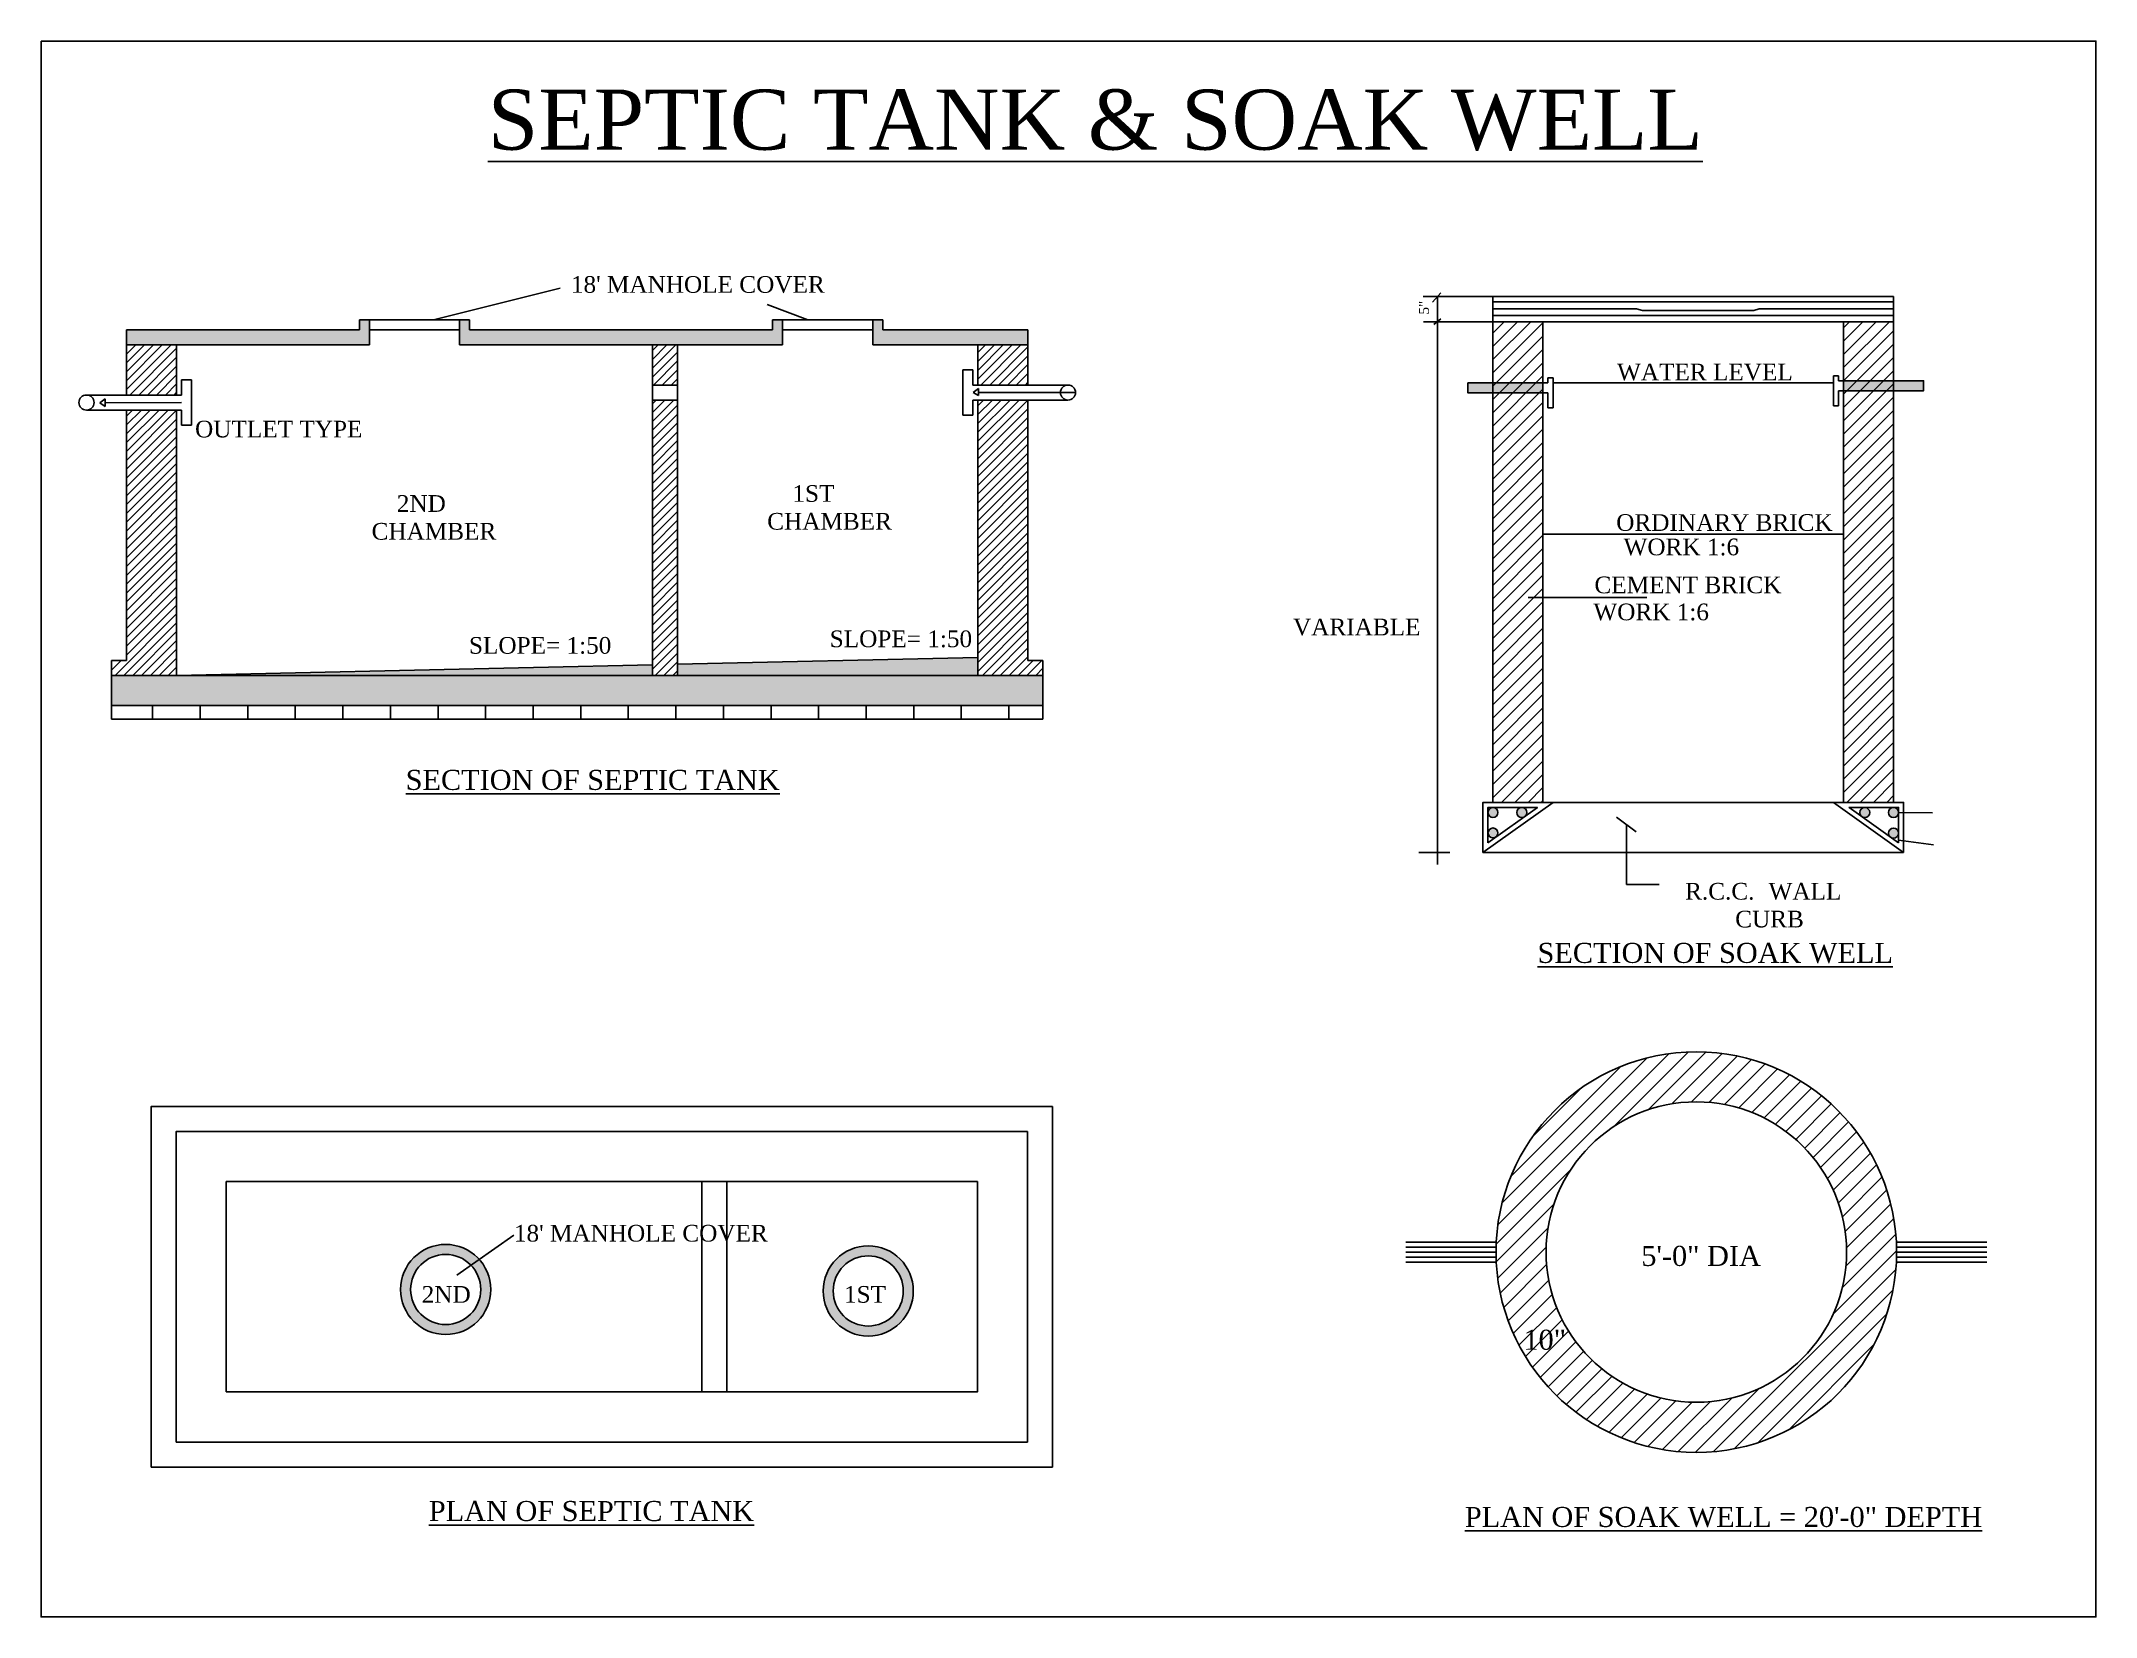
# Model space of a CAD drawing. Header units: inches. Extents: x -5597760 to 21122418, y -37133 to 23298423.
# Drawn here: x 8512 to 9128, y -21913 to -21441 of the extents above; entities that cross this region are included whole.
import ezdxf

# ---------------------------------------------------------------- set-up
doc = ezdxf.new("R2010")
doc.units = ezdxf.units.IN
doc.header["$MEASUREMENT"] = 0
doc.styles.get("Standard").update_dxf_attribs({"font": 'times.ttf', "height": 8})
pattern_1 = [(45, (-59468.1987, -20771.6602), (-1.98873782, 1.98873782), [])]

msp = doc.modelspace()

# ---------------------------------------------------------------- texts
at = {"attachment_point": 1}
for s, width, heights, insert, char_height in [('{\\L\\C1;SEPTIC TANK & SOAK WELL}', 382.2455, [35.81], (8645.79, -21455.91), 18), ('10"', 145.6949, [0], (8956.03, -21827.39), 6)]:
    msp.add_mtext_dynamic_manual_height_columns(s, width=width, gutter_width=486.16, heights=heights, dxfattribs=dict(at, insert=insert, char_height=char_height))
at = {"color": 5, "char_height": 5, "attachment_point": 1}
for s, width, heights, insert in [("18' MANHOLE COVER", 145.6949, [0], (8670.7, -21511.79)), ('{\\fTimes New Roman|b0|i0|c0|p18;WATER LEVEL}', 145.6949, [0], (8984.07, -21538.02)), ('{\\fTimes New Roman|b0|i0|c0|p18;OUTLET TYPE}', 52.3821, [0], (8558.12, -21555.11)), ('    2ND\\PCHAMBER', 26.2945, [22.13], (8611, -21577.4)), ('{\\fTimes New Roman|b0|i0|c0|p18;    1ST\\PCHAMBER}', 41, [0], (8729.5, -21574.4)), ('{\\fTimes New Roman|b0|i0|c0|p18;ORDINARY BRICK}', 145.6949, [0], (8983.82, -21583.1)), ('{\\fTimes New Roman|b0|i0|c0|p18;WORK 1:6}', 145.6949, [0], (8986.02, -21590.41)), ('{\\fTimes New Roman|b0|i0|c0|p18;CEMENT BRICK }', 145.6949, [0], (8977.29, -21601.79)), ('{\\fTimes New Roman|b0|i0|c0|p18;WORK 1:6}', 145.6949, [0], (8976.98, -21609.88)), ('{\\fTimes New Roman|b0|i0|c0|p18;VARIABLE}', 39.6379, [0], (8887, -21614.4)), ('{\\fTimes New Roman|b0|i0|c0|p18;   SLOPE= 1:50}', 145.6949, [0], (8634.5, -21619.9)), ('{\\fTimes New Roman|b0|i0|c0|p18;   SLOPE= 1:50}', 145.6949, [0], (8742.56, -21617.94)), ('\\pi-15,l20,t30;R.C.C.^IWALL CURB', 69.4071, [16.13], (8999.45, -21693.55)), ("{\\fTimes New Roman|b0|i0|c0|p18;18' MANHOLE COVER}", 145.6949, [0], (8653.63, -21795.98)), ('{\\fTimes New Roman|b0|i0|c0|p18;2ND}', 145.6949, [0], (8626, -21814.3)), ('{\\fTimes New Roman|b0|i0|c0|p18;1ST}', 145.6949, [0], (8752.5, -21814.29))]:
    msp.add_mtext_dynamic_manual_height_columns(s, width=width, gutter_width=486.16, heights=heights, dxfattribs=dict(at, insert=insert))
at = {"color": 5, "insert": (8924.73, -21523.3), "char_height": 3, "attachment_point": 1, "rotation": 90}
msp.add_mtext_dynamic_manual_height_columns('{\\fTimes New Roman|b0|i0|c0|p18;5"}', width=145.6949, gutter_width=486.16, heights=[0], dxfattribs=at)
at = {"color": 1, "char_height": 6, "attachment_point": 1}
for s, width, insert in [('{\\LSECTION OF SEPTIC TANK}', 145.6949, (8621.21, -21659.69)), ('{\\fTimes New Roman|b0|i0|c0|p18;\\LSECTION OF SOAK WELL}', 145.6949, (8960.24, -21711.51)), ('5\'-0" DIA', 145.6949, (8991.34, -21802.27)), ('{\\fTimes New Roman|b0|i0|c0|p18;\\L\\C5;PLAN OF SEPTIC TANK}', 145.6949, (8628.15, -21878.68)), ('{\\fTimes New Roman|b0|i0|c0|p18;\\LPLAN OF SOAK WELL = 20\'-0" DEPTH}', 176.017, (8938.48, -21880.46))]:
    msp.add_mtext_dynamic_manual_height_columns(s, width=width, gutter_width=486.16, heights=[0], dxfattribs=dict(at, insert=insert))

# ---------------------------------------------------------------- hatches: boundary and pattern name
h = msp.add_hatch()
h.set_pattern_fill('AR-CONC', color=1, scale=1.5)
h.set_pattern_definition([(50, (-78011.1596, -20330.2), (10.7589027, -0.941282), [1.125, -12.375]), (355, (-78011.16, -20330.2), (-2.08127, 11.282882), [0.9, -9.9]), (100.451444, (-78010.263, -20330.278), (8.6776327, 10.3415999), [0.9561029, -10.5171317]), (46.1842, (-78011.16, -20327.2), (16.00862, -2.4827892), [1.6875, -18.5625]), (96.635635, (-78009.826, -20327.407), (14.0199292, 14.611779), [1.434155, -15.7757064]), (351.184164, (-78011.16, -20327.2), (14.0199292, 14.611779), [1.35, -14.85]), (21, (-78009.6596, -20327.95), (8.9536058, -6.0392834), [1.125, -12.375]), (326, (-78009.66, -20327.95), (3.64973, 10.8772507), [0.9, -9.9]), (71.451445, (-78008.913, -20328.453), (12.6033357, 4.8379673), [0.9561028, -10.5171317]), (37.5, (-78011.1596, -20330.2), (0.18239783, 4.9934078), [0, -9.78, 0, -10.05, 0, -9.9375]), (7.5, (-78011.1596, -20330.2), (3.94604306, 5.91617568), [0, -5.73, 0, -9.555, 0, -3.7875]), (327.5, (-78014.5046, -20330.2), (8.00733654, -0.33832308), [0, -3.75, 0, -11.7, 0, -15.525]), (317.5, (-78016.0046, -20330.2), (8.74779254, 1.50157473), [0, -4.875, 0, -7.77, 0, -11.025])])
h.paths.add_polyline_path([(8792.6, -21626.01), (8702.6, -21628.03), (8702.6, -21631.41), (8792.6, -21631.41)])
h.paths.add_polyline_path([(8695.1, -21628.2), (8552.6, -21631.41), (8695.1, -21631.41)])
h.paths.add_polyline_path([(8812.1, -21631.41), (8807.6, -21631.41), (8537.6, -21631.41), (8533.1, -21631.41), (8533.1, -21640.41), (8812.1, -21640.41)])
h.paths.add_polyline_path([(8610.35, -21527.91), (8610.35, -21524.91), (8607.35, -21524.91), (8607.35, -21527.91), (8537.6, -21527.91), (8537.6, -21532.41), (8552.6, -21532.41), (8610.35, -21532.41)])
h.paths.add_polyline_path([(8734.1, -21527.91), (8734.1, -21524.91), (8731.1, -21524.91), (8731.1, -21527.91), (8695.1, -21527.91), (8640.35, -21527.91), (8640.35, -21524.91), (8637.35, -21524.91), (8637.35, -21527.91), (8637.35, -21532.41), (8695.1, -21532.41), (8702.6, -21532.41), (8734.1, -21532.41)])
h.paths.add_polyline_path([(8807.6, -21527.91), (8764.1, -21527.91), (8764.1, -21524.91), (8761.1, -21524.91), (8761.1, -21527.91), (8761.1, -21532.41), (8792.6, -21532.41), (8807.6, -21532.41)])
h = msp.add_hatch()
h.set_pattern_fill('ANSI31', color=256, scale=22.5, style=0)
h.set_pattern_definition(pattern_1)
h.paths.add_polyline_path([(8961.88, -21525.45), (8946.88, -21525.45), (8946.88, -21669.45), (8961.88, -21669.45)])
h = msp.add_hatch()
h.set_pattern_fill('ANSI31', color=256, scale=22.5, style=0)
h.set_pattern_definition(pattern_1)
h.paths.add_polyline_path([(9051.88, -21669.45), (9066.88, -21669.45), (9066.88, -21525.45), (9051.88, -21525.45)])
h = msp.add_hatch()
h.set_pattern_fill('ANSI31', color=256, scale=15)
h.set_pattern_definition([(45, (-78011.1596, -20330.1999), (-1.325825215, 1.325825215), [])])
h.paths.add_polyline_path([(8552.6, -21532.41), (8537.6, -21532.41), (8537.6, -21547.41), (8552.6, -21547.41)])
h.paths.add_polyline_path([(8552.6, -21551.91), (8537.6, -21551.91), (8537.6, -21626.91), (8533.1, -21626.91), (8533.1, -21631.41), (8537.6, -21631.41), (8552.6, -21631.41)])
h.paths.add_polyline_path([(8702.6, -21532.41), (8695.1, -21532.41), (8695.1, -21544.41), (8702.6, -21544.41)])
h.paths.add_polyline_path([(8702.6, -21548.91), (8695.1, -21548.91), (8695.1, -21631.41), (8702.6, -21631.41)])
h.paths.add_polyline_path([(8807.6, -21532.41), (8792.6, -21532.41), (8792.6, -21544.41), (8807.6, -21544.41)])
h.paths.add_polyline_path([(8807.6, -21548.91), (8792.6, -21548.91), (8792.6, -21631.41), (8807.6, -21631.41), (8812.1, -21631.41), (8812.1, -21626.91), (8807.6, -21626.91)])
h = msp.add_hatch(color=256)
h.set_gradient(color2=(0, 0, 0))
h.paths.add_polyline_path([(8961.88, -21543.76), (8946.88, -21543.76), (8946.88, -21546.76), (8961.88, -21546.76)])
h.paths.add_polyline_path([(8946.88, -21543.76), (8939.39, -21543.76), (8939.39, -21546.76), (8946.88, -21546.76)])
h = msp.add_hatch(color=256)
h.set_gradient(color2=(0, 0, 0))
h.paths.add_polyline_path([(9066.88, -21543.12), (9051.88, -21543.12), (9051.88, -21546.12), (9066.88, -21546.12)])
h.paths.add_polyline_path([(9075.9, -21543.12), (9066.88, -21543.12), (9066.88, -21546.12), (9075.9, -21546.12)])
h = msp.add_hatch(color=256)
h.set_gradient(color2=(0, 0, 0))
h.paths.add_polyline_path([(8945.4, -21672.45, 1), (8948.4, -21672.45, 1)])
h.paths.add_polyline_path([(8954.04, -21672.45, 0.559296), (8956.22, -21673.79), (8956.59, -21673.53, 0.20253), (8957.04, -21672.45, 1)])
h.paths.add_polyline_path([(8945.4, -21678.59, 1), (8948.4, -21678.59, 1)])
h.paths.add_polyline_path([(9057.51, -21673.77, 0.580771), (9059.77, -21672.48, 1), (9056.77, -21672.48, 0.21946), (9057.3, -21673.62)])
h.paths.add_polyline_path([(9068.37, -21672.45, 1), (9065.37, -21672.45, 1)])
h.paths.add_polyline_path([(9068.38, -21678.83), (9068.38, -21678.42, 0.933511), (9065.39, -21678.63, 0.933511)])
h = msp.add_hatch()
h.set_pattern_fill('ANSI31', color=1, scale=30, style=0)
h.set_pattern_definition([(45, (-59722.0572, -20987.822), (-2.65165043, 2.65165043), [])])
h.paths.add_polyline_path([(8947.81, -21804.12, 1), (9067.81, -21804.12, 1)])
h.paths.add_polyline_path([(9052.81, -21804.12, -1), (8962.81, -21804.12, -1)], flags=16)
h = msp.add_hatch(color=256)
h.set_gradient(color1=(255, 0, 255), color2=(255, 0, 255))
h.paths.add_polyline_path([(8619.69, -21815.33, 1), (8646.69, -21815.33, 1)])
h.paths.add_polyline_path([(8643.69, -21815.33, 1), (8622.69, -21815.33, 1)], flags=16)
h = msp.add_hatch(color=256)
h.set_gradient(color1=(255, 0, 255), color2=(255, 0, 255))
h.paths.add_polyline_path([(8773.27, -21815.77, 1), (8746.27, -21815.77, 1)])
h.paths.add_polyline_path([(8770.27, -21815.77, -1), (8749.27, -21815.77, -1)], flags=16)

# ---------------------------------------------------------------- linework, layer by layer
at = {"color": 5}
for p, q in [((8629.52, -21524.91), (8667.5, -21515.44)), ((8741.62, -21524.91), (8729.5, -21520.29)), ((8946.88, -21519.54), (9066.88, -21519.54)), ((8946.88, -21521.58), (8989.89, -21521.58)), ((8946.88, -21523.59), (9066.88, -21523.59)), ((8989.89, -21521.58), (8991.67, -21522.11)), ((8991.67, -21522.11), (9025, -21522.11)), ((9025, -21522.11), (9026.64, -21521.58)), ((9026.64, -21521.58), (9066.88, -21521.58)), ((8964.88, -21543.76), (9048.88, -21543.76)), ((8961.88, -21589.07), (9051.88, -21589.07)), ((8957.43, -21608.01), (8992.99, -21608.01)), ((8961.88, -21669.45), (9051.88, -21669.45)), ((8983.92, -21673.89), (8989.83, -21678.23)), ((8986.88, -21676.06), (8986.88, -21694.02)), ((9068.37, -21672.45), (9078.56, -21672.53)), ((9068.38, -21680.79), (9078.81, -21682.11)), ((8943.88, -21684.45), (9069.88, -21684.45)), ((8986.88, -21694.02), (8996.63, -21694.02)), ((8929.81, -21801.12), (8920.81, -21801.12)), ((8929.81, -21802.62), (8920.81, -21802.62)), ((8929.81, -21804.12), (8920.81, -21804.12)), ((8929.81, -21804.12), (8920.81, -21804.12)), ((8929.81, -21805.62), (8920.81, -21805.62)), ((8929.81, -21807.12), (8920.81, -21807.12)), ((8938.81, -21801.12), (8929.81, -21801.12)), ((8938.81, -21802.62), (8929.81, -21802.62)), ((8938.81, -21804.12), (8929.81, -21804.12)), ((8938.81, -21805.62), (8929.81, -21805.62)), ((8938.81, -21807.12), (8929.81, -21807.12)), ((8947.81, -21801.12), (8938.81, -21801.12)), ((8947.81, -21802.62), (8938.81, -21802.62)), ((8947.81, -21804.12), (8938.81, -21804.12)), ((8947.81, -21805.62), (8938.81, -21805.62)), ((8947.81, -21807.12), (8938.81, -21807.12)), ((9067.81, -21801.12), (9094.81, -21801.12)), ((9067.81, -21802.62), (9094.81, -21802.62)), ((9067.81, -21804.12), (9094.81, -21804.12)), ((9067.81, -21805.62), (9094.81, -21805.62)), ((9067.81, -21807.12), (9094.81, -21807.12))]:
    msp.add_line(p, q, dxfattribs=at)
for p, q in [((8928.77, -21519.58), (8931.24, -21516.82)), ((8946.88, -21517.95), (8925.97, -21517.95)), ((8930.25, -21688.03), (8930.25, -21517.95)), ((8946.88, -21517.95), (8946.88, -21669.45)), ((8946.88, -21517.95), (9066.88, -21517.95)), ((9066.88, -21517.95), (9066.88, -21669.45)), ((8637.35, -21527.91), (8610.35, -21527.91)), ((8761.1, -21527.91), (8734.1, -21527.91)), ((8946.88, -21525.45), (8926.13, -21525.45)), ((8929.19, -21526.29), (8931.27, -21524.63)), ((8946.88, -21525.45), (9066.88, -21525.45)), ((8961.88, -21525.45), (8961.88, -21669.45)), ((9051.88, -21525.45), (9051.88, -21669.45)), ((8537.6, -21532.41), (8537.6, -21547.41)), ((8552.6, -21532.41), (8552.6, -21547.41)), ((8695.1, -21631.41), (8695.1, -21532.41)), ((8702.6, -21631.41), (8702.6, -21532.41)), ((8792.6, -21544.41), (8792.6, -21532.41)), ((8807.6, -21544.41), (8807.6, -21532.41)), ((8791.1, -21539.91), (8788.1, -21539.91)), ((8788.1, -21539.91), (8788.1, -21553.41)), ((8791.1, -21544.41), (8791.1, -21539.91)), ((8963.38, -21543.76), (8963.38, -21542.26)), ((8963.38, -21542.26), (8964.88, -21542.26)), ((8964.88, -21542.26), (8964.88, -21551.26)), ((9050.38, -21541.62), (9048.88, -21541.62)), ((9048.88, -21541.62), (9048.88, -21550.62)), ((9050.38, -21543.12), (9050.38, -21541.62)), ((8552.6, -21547.41), (8525.6, -21547.41)), ((8529.59, -21549.71), (8531.24, -21548.53)), ((8531.24, -21549.71), (8531.24, -21548.53)), ((8531.24, -21548.53), (8531.24, -21550.83)), ((8552.6, -21547.41), (8554.1, -21547.41)), ((8554.1, -21547.41), (8554.1, -21542.91)), ((8554.1, -21542.91), (8557.1, -21542.91)), ((8557.1, -21556.41), (8557.1, -21542.91)), ((8702.6, -21544.41), (8695.1, -21544.41)), ((8792.6, -21544.41), (8791.1, -21544.41)), ((8791.2, -21546.66), (8792.8, -21545.5)), ((8792.8, -21547.53), (8791.2, -21546.66)), ((8807.6, -21544.41), (8792.6, -21544.41)), ((8792.6, -21544.41), (8819.6, -21544.41)), ((8792.8, -21546.66), (8792.8, -21545.5)), ((8792.8, -21545.5), (8792.8, -21547.53)), ((8821.85, -21546.66), (8792.8, -21546.66)), ((8939.39, -21543.76), (8963.38, -21543.76)), ((8939.39, -21543.76), (8939.39, -21546.76)), ((8939.39, -21546.76), (8963.38, -21546.76)), ((8963.38, -21551.26), (8963.38, -21546.76)), ((9051.88, -21543.12), (9050.38, -21543.12)), ((9050.38, -21550.62), (9050.38, -21546.12)), ((9050.38, -21546.12), (9051.88, -21546.12)), ((9051.88, -21543.12), (9075.9, -21543.12)), ((9051.88, -21546.12), (9075.9, -21546.12)), ((9075.9, -21543.12), (9075.9, -21546.12)), ((8552.6, -21551.91), (8525.6, -21551.91)), ((8531.24, -21550.83), (8529.59, -21549.71)), ((8554.1, -21549.7), (8531.24, -21549.71)), ((8537.6, -21551.91), (8537.6, -21626.91)), ((8552.6, -21551.91), (8552.6, -21631.41)), ((8552.6, -21551.91), (8554.1, -21551.91)), ((8554.1, -21551.91), (8554.1, -21556.41)), ((8702.6, -21548.91), (8695.1, -21548.91)), ((8791.1, -21553.41), (8788.1, -21553.41)), ((8792.6, -21548.91), (8791.1, -21548.91)), ((8791.1, -21548.91), (8791.1, -21553.41)), ((8792.6, -21631.41), (8792.6, -21548.91)), ((8807.6, -21548.91), (8792.6, -21548.91)), ((8792.6, -21548.91), (8819.6, -21548.91)), ((8807.6, -21626.91), (8807.6, -21548.91)), ((8964.88, -21551.26), (8963.38, -21551.26)), ((9048.88, -21550.62), (9050.38, -21550.62)), ((8554.1, -21556.41), (8557.1, -21556.41)), ((8533.1, -21631.41), (8533.1, -21626.91)), ((8533.1, -21626.91), (8537.6, -21626.91)), ((8552.6, -21631.41), (8695.1, -21628.2)), ((8702.6, -21628.03), (8792.6, -21626.01)), ((8792.6, -21631.41), (8792.6, -21626.01)), ((8812.1, -21626.91), (8807.6, -21626.91)), ((8812.1, -21631.41), (8812.1, -21626.91)), ((8533.1, -21631.41), (8533.1, -21644.53)), ((8812.1, -21631.41), (8812.1, -21644.53)), ((8545.39, -21640.41), (8545.39, -21644.53)), ((8559.64, -21640.41), (8559.64, -21644.53)), ((8573.89, -21640.41), (8573.89, -21644.53)), ((8588.14, -21640.41), (8588.14, -21644.53)), ((8602.39, -21640.41), (8602.39, -21644.53)), ((8616.64, -21640.41), (8616.64, -21644.53)), ((8630.89, -21640.41), (8630.89, -21644.53)), ((8645.14, -21640.41), (8645.14, -21644.53)), ((8659.39, -21640.41), (8659.39, -21644.53)), ((8673.64, -21640.41), (8673.64, -21644.53)), ((8687.89, -21640.41), (8687.89, -21644.53)), ((8702.14, -21640.41), (8702.14, -21644.53)), ((8716.39, -21640.41), (8716.39, -21644.53)), ((8730.64, -21640.41), (8730.64, -21644.53)), ((8744.89, -21640.41), (8744.89, -21644.53)), ((8759.14, -21640.41), (8759.14, -21644.53)), ((8773.39, -21640.41), (8773.39, -21644.53)), ((8787.64, -21640.41), (8787.64, -21644.53)), ((8801.89, -21640.41), (8801.89, -21644.53)), ((8537.6, -21644.53), (8533.1, -21644.53)), ((8537.6, -21644.53), (8807.6, -21644.53)), ((8812.1, -21644.53), (8807.6, -21644.53)), ((8933.99, -21684.45), (8924.64, -21684.45)), ((8653.63, -21799.09), (8636.51, -21811.04))]:
    msp.add_line(p, q)
at = {"color": 1}
for p, q in [((8607.35, -21527.91), (8537.6, -21527.91)), ((8537.6, -21527.91), (8537.6, -21532.41)), ((8610.35, -21524.91), (8607.35, -21524.91)), ((8607.35, -21524.91), (8607.35, -21527.91)), ((8610.35, -21527.91), (8610.35, -21532.41)), ((8637.35, -21524.91), (8640.35, -21524.91)), ((8637.35, -21527.91), (8637.35, -21532.41)), ((8640.35, -21524.91), (8640.35, -21527.91)), ((8695.1, -21527.91), (8640.35, -21527.91)), ((8731.1, -21527.91), (8695.1, -21527.91)), ((8734.1, -21524.91), (8731.1, -21524.91)), ((8731.1, -21524.91), (8731.1, -21527.91)), ((8734.1, -21527.91), (8734.1, -21532.41)), ((8761.1, -21524.91), (8764.1, -21524.91)), ((8761.1, -21527.91), (8761.1, -21532.41)), ((8764.1, -21524.91), (8764.1, -21527.91)), ((8807.6, -21527.91), (8764.1, -21527.91)), ((8807.6, -21527.91), (8807.6, -21532.41)), ((8552.6, -21532.41), (8537.6, -21532.41)), ((8610.35, -21532.41), (8552.6, -21532.41)), ((8695.1, -21532.41), (8637.35, -21532.41)), ((8702.6, -21532.41), (8695.1, -21532.41)), ((8734.1, -21532.41), (8702.6, -21532.41)), ((8792.6, -21532.41), (8761.1, -21532.41)), ((8807.6, -21532.41), (8792.6, -21532.41)), ((8537.6, -21631.41), (8533.1, -21631.41)), ((8533.1, -21631.41), (8533.1, -21640.41)), ((8537.6, -21631.41), (8807.6, -21631.41)), ((8807.6, -21631.41), (8812.1, -21631.41)), ((8812.1, -21631.41), (8812.1, -21640.41)), ((8533.1, -21640.41), (8812.1, -21640.41)), ((8709.95, -21783.02), (8709.95, -21846.02)), ((8717.45, -21783.02), (8717.45, -21846.02))]:
    msp.add_line(p, q, dxfattribs=at)
for points in [[(8512, -21441.4), (9127.5, -21441.4), (9127.5, -21913.4), (8512, -21913.4)], [(8610.35, -21527.91), (8637.35, -21527.91), (8637.35, -21524.91), (8610.35, -21524.91)], [(8734.1, -21527.91), (8761.1, -21527.91), (8761.1, -21524.91), (8734.1, -21524.91)], [(8939.39, -21543.76), (8961.88, -21543.76), (8961.88, -21546.76), (8939.39, -21546.76)], [(9051.88, -21543.12), (9075.9, -21543.12), (9075.9, -21546.12), (9051.88, -21546.12)], [(8943.88, -21684.45), (8943.88, -21669.45), (8964.88, -21669.45)], [(9069.88, -21684.45), (9048.88, -21669.45), (9069.88, -21669.45)]]:
    msp.add_lwpolyline(points, close=True)
for points in [[(8945.38, -21681.53), (8945.38, -21670.95), (8960.2, -21670.95)], [(9068.38, -21681.53), (9053.56, -21670.95), (9068.38, -21670.95)]]:
    msp.add_lwpolyline(points, close=True, dxfattribs=at)
at = {"color": 67, "true_color": 0x727430}
msp.add_lwpolyline([(8544.95, -21868.52), (8814.95, -21868.52), (8814.95, -21760.52), (8544.95, -21760.52)], close=True, dxfattribs=at)
at = {"color": 177, "true_color": 0x293189}
for points in [[(8552.45, -21861.02), (8807.45, -21861.02), (8807.45, -21768.02), (8552.45, -21768.02)], [(8567.45, -21846.02), (8792.45, -21846.02), (8792.45, -21783.02), (8567.45, -21783.02)]]:
    msp.add_lwpolyline(points, close=True, dxfattribs=at)
for centre, radius in [((8525.6, -21549.66), 2.25), ((8819.6, -21546.66), 2.25), ((8946.9, -21672.45), 1.5), ((8955.54, -21672.45), 1.5), ((9058.27, -21672.48), 1.5), ((9066.87, -21672.45), 1.5), ((8946.9, -21678.59), 1.5), ((9066.89, -21678.63), 1.5), ((8633.19, -21815.33), 13.5), ((8633.19, -21815.33), 10.5), ((8759.77, -21815.77), 13.5), ((8759.77, -21815.77), 10.5)]:
    msp.add_circle(centre, radius)
at = {"color": 5}
for radius in [60, 45]:
    msp.add_circle((9007.81, -21804.12), radius, dxfattribs=at)

msp.set_redraw_order([(e.dxf.handle, doc.entitydb.next_handle()) for e in msp.query("TEXT MTEXT ATTDEF DIMENSION ARC_DIMENSION")])  # texts and dimensions are drawn at this point

doc.saveas('drawing.dxf')
